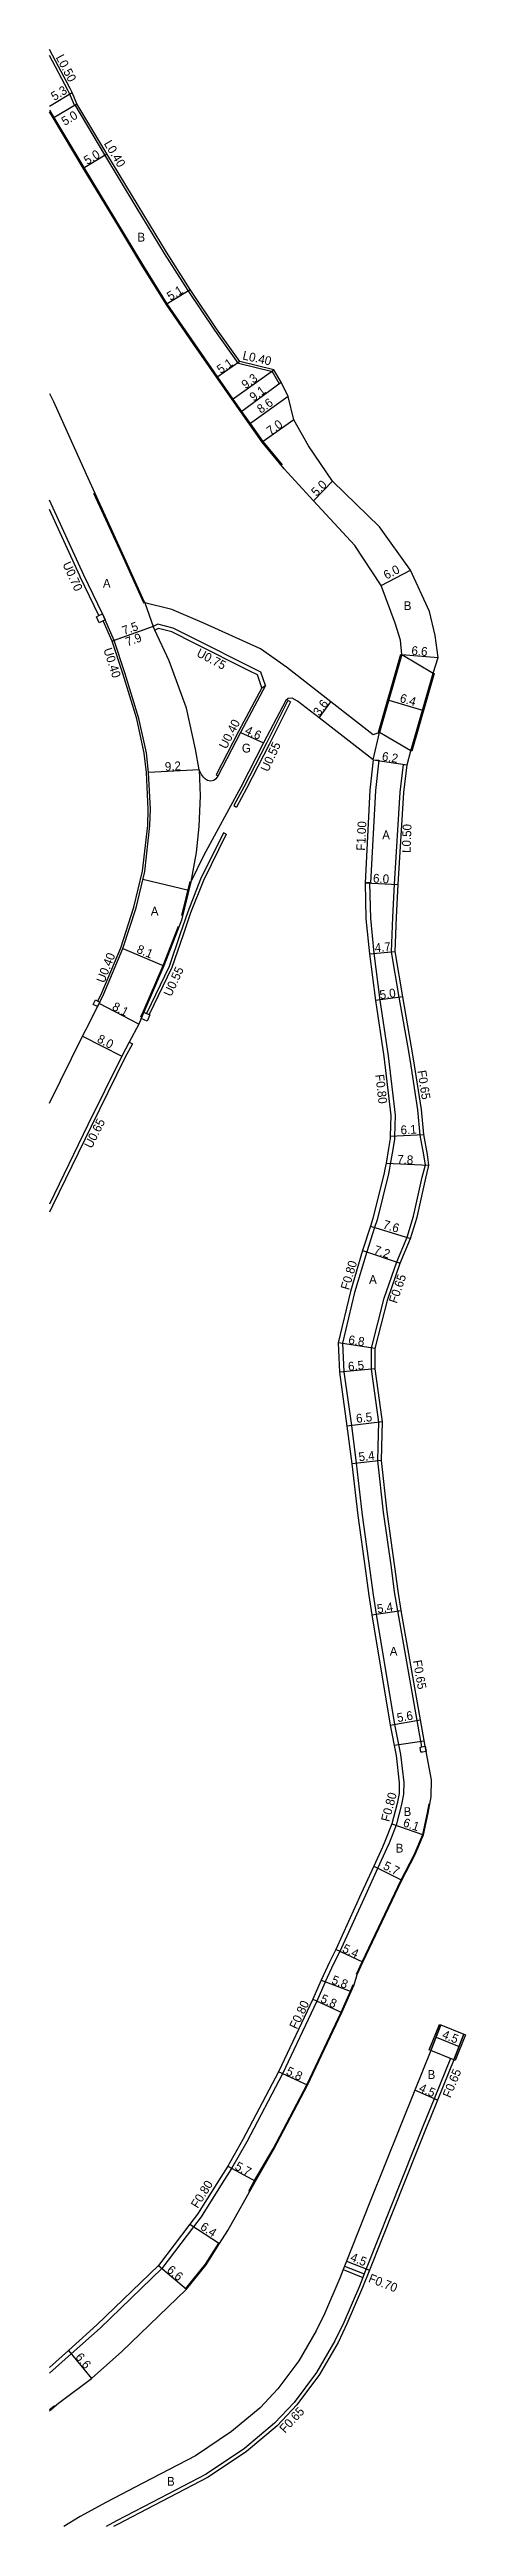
# Model space of a CAD drawing. Header units: metres. Extents: x -20002 to -16000, y -111000 to -108000.
# Drawn here: x -16800 to -16724.5, y -110400 to -109950.7 of the extents above; entities that cross this region are included whole.
import ezdxf

# ---------------------------------------------------------------- set-up
doc = ezdxf.new("R2010")
doc.units = ezdxf.units.M
doc.header["$LTSCALE"] = 2.5
for name, color, linetype in [('側溝・桝', 7, 'Continuous'), ('幅員', 7, 'Continuous'), ('歩道・分離帯・安全施設', 7, 'Continuous'), ('舗装', 7, 'Continuous'), ('道路', 7, 'Continuous')]:
    doc.layers.add(name, color=color, linetype=linetype)
doc.styles.get("Standard").update_dxf_attribs({"font": ''})
doc.styles.get('Standard').set_extended_font_data('@MS PGothic')

msp = doc.modelspace()

# ---------------------------------------------------------------- texts
at = {"layer": '側溝・桝'}
for s, rotation, p in [('L0.50', 297.7156, (-16798.91, -109952.16)), ('L0.40', 301.1774, (-16790.2, -109967.8)), ('L0.40', 347.4995, (-16765.08, -110006.94)), ('U0.70', 294.5079, (-16797.69, -110044.08)), ('U0.40', 287.9828, (-16790.25, -110059.56)), ('U0.75', 332.4447, (-16773.47, -110060.71)), ('U0.40', 62.7718, (-16767.92, -110077.74)), ('U0.55', 65.332, (-16760.34, -110081.87)), ('F1.00', 87.0861, (-16742.77, -110096.09)), ('L0.50', 88.1243, (-16734.5, -110096.48)), ('U0.40', 68.3985, (-16790.08, -110120.17)), ('U0.55', 65.332, (-16777.94, -110122.64)), ('F0.80', 276.7648, (-16740.93, -110136.71)), ('F0.65', 278.8262, (-16733.27, -110136)), ('U0.65', 63.5247, (-16792.35, -110150.17)), ('F0.80', 73.4966, (-16745.7, -110175.83)), ('F0.65', 71.0888, (-16737, -110178.28)), ('F0.65', 279.8708, (-16734.09, -110242.99)), ('F0.80', 75.0125, (-16738.36, -110272.29)), ('F0.80', 64.6731, (-16755.13, -110309.93)), ('F0.65', 67.9455, (-16727.27, -110322.38)), ('F0.80', 57.8832, (-16773.12, -110342.42)), ('F0.70', 338.4424, (-16742.28, -110355.6)), ('F0.65', 46.9035, (-16757.3, -110383.17))]:
    msp.add_text(s, height=1.6, rotation=rotation, dxfattribs=at).set_placement(p)
at = {"layer": '幅員'}
for s, rotation, p in [('5.3', 31.5115, (-16799.12, -109960.09)), ('5.0', 30.8529, (-16797.24, -109964.61)), ('5.0', 31.1743, (-16793.17, -109971.7)), ('5.1', 31.8063, (-16778.08, -109996.35)), ('5.1', 34.8516, (-16768.95, -110009.61)), ('9.3', 35.4095, (-16764.47, -110012.38)), ('9.1', 36.127, (-16762.99, -110014.64)), ('8.6', 35.4095, (-16761.66, -110016.82)), ('7.0', 35.4095, (-16759.92, -110020.76)), ('5.0', 45.4823, (-16751.58, -110031.89)), ('6.0', 27.7245, (-16738.89, -110046.91)), ('7.5', 19.8327, (-16786.49, -110056.97)), ('7.9', 19.8327, (-16785.87, -110059.02)), ('6.6', 355.3359, (-16734.4, -110060.52)), ('3.6', 53.7427, (-16751.04, -110071.75)), ('6.4', 343.9939, (-16736.58, -110069.06)), ('4.6', 335.605, (-16764.69, -110074.79)), ('9.2', 2.9528, (-16779.04, -110081.59)), ('6.2', 351.0773, (-16739.78, -110079.68)), ('6.0', 356.9293, (-16741.35, -110101.83)), ('8.1', 337.3133, (-16784.33, -110114.51)), ('4.7', 5.028, (-16740.94, -110114.48)), ('5.0', 8.1967, (-16740, -110123.02)), ('8.1', 332.0894, (-16788.78, -110124.82)), ('8.0', 332.8361, (-16791.51, -110130.7)), ('6.1', 3.0004, (-16736.28, -110147.52)), ('7.8', 357.2406, (-16736.97, -110152.81)), ('7.6', 343.0276, (-16739.64, -110164.52)), ('7.2', 341.302, (-16741.3, -110169.11)), ('6.8', 351.0481, (-16745.87, -110185.49)), ('6.5', 5.4312, (-16745.78, -110190.4)), ('6.5', 6.802, (-16744.29, -110199.85)), ('5.4', 6.1877, (-16743.85, -110206.82)), ('5.4', 8.5007, (-16740.47, -110234.38)), ('5.6', 9.8709, (-16736.84, -110254.13)), ('6.1', 340.7435, (-16736, -110272.97)), ('5.7', 333.2904, (-16739.62, -110280.68)), ('5.4', 335.1779, (-16747.02, -110295.73)), ('5.8', 339.3355, (-16748.97, -110301.48)), ('5.8', 335.1562, (-16751, -110304.82)), ('4.5', 338.381, (-16728.92, -110311.38)), ('5.8', 335.295, (-16757.23, -110317.97)), ('4.5', 336.4984, (-16733.12, -110321.03)), ('5.7', 331.6285, (-16766.52, -110335.15)), ('6.4', 326.9226, (-16772.8, -110346.02)), ('6.6', 319.7041, (-16778.85, -110353.7)), ('4.5', 338.4406, (-16745.57, -110351.77)), ('6.6', 309.7818, (-16795.42, -110369.33))]:
    msp.add_text(s, height=1.6, rotation=rotation, dxfattribs=at).set_placement(p)
at = {"layer": '舗装'}
for s, p in [('B', (-16784.05, -109985.58)), ('A', (-16790.32, -110048.36)), ('B', (-16735.74, -110052.41)), ('G', (-16765.11, -110078.25)), ('A', (-16739.65, -110093.99)), ('A', (-16781.63, -110107.82)), ('A', (-16742.04, -110174.62)), ('A', (-16738.28, -110242.06)), ('B', (-16735.78, -110271.14)), ('B', (-16737.2, -110277.77)), ('B', (-16731.42, -110318.83)), ('B', (-16778.69, -110392.61))]:
    msp.add_text(s, height=1.6, dxfattribs=at).set_placement(p)

# ---------------------------------------------------------------- linework, layer by layer
at = {"layer": '側溝・桝'}
for points in [[(-16795.46, -109960.84), (-16795.48, -109960.81), (-16796.37, -109958.73), (-16796.69, -109958.12), (-16800, -109951.82)], [(-16795.46, -109960.84), (-16795.38, -109960.79), (-16795.03, -109960.58)], [(-16758.29, -110011.34), (-16758.32, -110011.29), (-16759.57, -110009.19), (-16765.72, -110007.67), (-16770.04, -110001.64), (-16774.83, -109994.47), (-16779.13, -109987.73), (-16784.27, -109979.25), (-16789.95, -109969.87), (-16795.38, -109960.79)], [(-16758.29, -110011.34), (-16757.97, -110011.1)], [(-16794.49, -110046.23), (-16800, -110034.18)], [(-16791.04, -110053.4), (-16794.42, -110046.39), (-16794.49, -110046.23)], [(-16791.23, -110123.34), (-16790.5, -110121.86), (-16787.08, -110113.65), (-16784.68, -110106.29), (-16783.14, -110099.75), (-16782.18, -110091.48), (-16782.08, -110088.52), (-16782.43, -110081.88), (-16782.82, -110078.36), (-16784.17, -110072.17), (-16786.73, -110063.9), (-16788.63, -110058.05), (-16790.28, -110054.38)], [(-16761.47, -110066.49), (-16762.26, -110064.18), (-16763.79, -110063.41), (-16773.67, -110058.47), (-16777.82, -110056.39), (-16780.26, -110055.77), (-16780.88, -110056.05)], [(-16761.47, -110066.49), (-16765.73, -110074.41), (-16769.79, -110082.3)], [(-16761.47, -110066.49), (-16760.81, -110066.11)], [(-16756.77, -110068.79), (-16760.65, -110076.53), (-16764.77, -110084.55), (-16766.57, -110087.88)], [(-16756.28, -110069.04), (-16760.16, -110076.78), (-16764.28, -110084.8), (-16766.09, -110088.14)], [(-16756.28, -110069.04), (-16756.77, -110068.79)], [(-16740.28, -110079.66), (-16740.9, -110085.13), (-16741.75, -110101.91)], [(-16732.49, -110258.61), (-16733.32, -110253.82), (-16736.84, -110233.95), (-16737.4, -110230.47), (-16737.98, -110226.05), (-16739.39, -110216.05), (-16740.46, -110206.7), (-16740.38, -110204.19), (-16740.24, -110199.69), (-16741.6, -110190.08), (-16741.59, -110186.28), (-16739.27, -110177.22), (-16737.01, -110170.64), (-16735.14, -110166.14), (-16733.96, -110162.34), (-16732.39, -110155.3), (-16731.88, -110153.26), (-16731.83, -110153.08), (-16732.08, -110151.23), (-16732.77, -110147.64), (-16733.19, -110143.05), (-16734.43, -110135.05), (-16734.83, -110132.48), (-16735.03, -110131.46), (-16736.57, -110122.65), (-16737.95, -110114.38), (-16737.7, -110108.11), (-16737.41, -110102.14), (-16736.38, -110085.45), (-16735.79, -110080.41)], [(-16741.28, -110079.55), (-16740.28, -110079.66)], [(-16735.79, -110080.41), (-16735.15, -110080.51)], [(-16769.45, -110082.52), (-16769.79, -110082.3)], [(-16766.57, -110087.88), (-16766.09, -110088.14)], [(-16768.47, -110092.84), (-16772.6, -110101.23), (-16774.91, -110107.14), (-16776.3, -110111.12), (-16778.31, -110117.05), (-16782.43, -110125.57)], [(-16767.97, -110093.08), (-16772.09, -110101.45), (-16774.4, -110107.33), (-16775.78, -110111.3), (-16777.8, -110117.25), (-16781.92, -110125.78)], [(-16767.97, -110093.08), (-16768.47, -110092.84)], [(-16741.95, -110101.9), (-16741.8, -110108.36), (-16741.18, -110114.66), (-16740.09, -110123.14), (-16738.55, -110133.27), (-16737.28, -110144.04), (-16737.42, -110147.89), (-16737.44, -110148.35), (-16737.7, -110150.23), (-16738.18, -110152.89), (-16738.38, -110154.01), (-16738.54, -110154.68), (-16740.59, -110163), (-16741.04, -110164.39), (-16742.46, -110168.8), (-16744.65, -110176.2), (-16746.86, -110185.38), (-16746.62, -110190.58), (-16745.25, -110200.31), (-16744.38, -110207.15), (-16743.31, -110216.55), (-16741.89, -110226.59), (-16741.31, -110231.04), (-16740.75, -110234.52), (-16737.4, -110254.54), (-16736.35, -110260), (-16735.76, -110265.05), (-16735.8, -110267.15), (-16736.13, -110269.04), (-16737.14, -110272.79), (-16738.42, -110276.07), (-16738.89, -110277.11), (-16740.45, -110280.54), (-16742.71, -110285.52), (-16747.34, -110295.71), (-16748.48, -110297.98), (-16749.99, -110301.24), (-16750.05, -110301.38), (-16751.5, -110304.7), (-16757.73, -110317.88), (-16764.23, -110330.21), (-16766.98, -110335.06), (-16768.25, -110337.08), (-16768.98, -110338.23), (-16772.49, -110343.83), (-16773.89, -110345.67), (-16779.61, -110353.21), (-16790.84, -110364.03), (-16796.05, -110368.68), (-16800, -110372.22)], [(-16741.75, -110101.91), (-16741.95, -110101.9), (-16742.75, -110101.86)], [(-16785.56, -110130.81), (-16784.98, -110131.11), (-16784.98, -110131.11), (-16786.32, -110133.64), (-16792.46, -110146.08), (-16799.44, -110160.5), (-16800, -110161.62)], [(-16726.67, -110315.35), (-16727.27, -110315.1), (-16730.23, -110322.41), (-16731.62, -110325.85), (-16732.27, -110327.46), (-16733.86, -110331.41), (-16738.35, -110342.62), (-16742.57, -110353.29), (-16742.92, -110354.17), (-16743.17, -110354.83), (-16743.8, -110356.42), (-16746.63, -110363), (-16748.22, -110366.33), (-16751.57, -110372.07), (-16755.61, -110377.49), (-16759.17, -110381.29), (-16764.66, -110385.86), (-16771.56, -110390.5), (-16781.35, -110395.61), (-16787.88, -110398.99), (-16789.75, -110400)], [(-16746.75, -110353.41), (-16743.17, -110354.83)], [(-16746.5, -110352.76), (-16742.92, -110354.17)]]:
    msp.add_lwpolyline(points, dxfattribs=at)
for points in [[(-16791.01, -110054.7), (-16791.5, -110053.61), (-16791.04, -110053.4), (-16790.41, -110053.12), (-16789.91, -110054.21), (-16790.28, -110054.38)], [(-16790.87, -110123.52), (-16791.27, -110124.33), (-16792.08, -110123.93), (-16791.68, -110123.12), (-16791.23, -110123.34)], [(-16782.26, -110126.95), (-16783.36, -110126.47), (-16782.89, -110125.37), (-16782.43, -110125.57), (-16781.92, -110125.78), (-16781.79, -110125.84)], [(-16732.78, -110258.66), (-16732.49, -110258.61), (-16731.85, -110258.5), (-16731.69, -110259.43), (-16732.33, -110259.54), (-16732.62, -110259.59)]]:
    msp.add_lwpolyline(points, close=True, dxfattribs=at)
at = {"layer": '幅員'}
for points in [[(-16800, -109961.02), (-16795.92, -109958.51)], [(-16799.33, -109963.15), (-16795.03, -109960.58)], [(-16793.88, -109972.25), (-16789.61, -109969.66)], [(-16778.83, -109996.94), (-16774.5, -109994.25)], [(-16765.48, -110007.32), (-16769.67, -110010.23)], [(-16766.89, -110014.23), (-16759.31, -110008.84)], [(-16765.32, -110016.46), (-16757.97, -110011.1)], [(-16756.72, -110013.7), (-16763.73, -110018.68)], [(-16755.71, -110017.88), (-16761.41, -110021.94)], [(-16752.14, -110032.6), (-16748.64, -110029.04)], [(-16739.85, -110047.97), (-16734.54, -110045.18)], [(-16781.2, -110055.37), (-16788.63, -110058.05)], [(-16781.2, -110055.37), (-16788.25, -110057.92)], [(-16736.1, -110060.48), (-16729.52, -110061.02)], [(-16751.08, -110071.97), (-16748.95, -110069.07)], [(-16738.48, -110068.77), (-16732.33, -110070.54)], [(-16765.37, -110074.59), (-16761.18, -110076.49)], [(-16741.28, -110079.55), (-16735.15, -110080.51)], [(-16772.84, -110081.37), (-16782.03, -110081.85)], [(-16742.75, -110101.86), (-16736.76, -110102.18)], [(-16786.71, -110113.79), (-16779.24, -110116.92)], [(-16741.98, -110114.75), (-16737.29, -110114.34)], [(-16783.83, -110127.55), (-16790.99, -110123.76)], [(-16735.93, -110122.54), (-16740.88, -110123.25)], [(-16794.02, -110129.7), (-16786.9, -110133.35)], [(-16738.22, -110147.86), (-16732.13, -110147.54)], [(-16738.96, -110152.75), (-16731.17, -110153.12)], [(-16741.8, -110164.15), (-16734.53, -110166.37)], [(-16743.22, -110168.56), (-16736.4, -110170.87)], [(-16740.94, -110186.37), (-16747.66, -110185.31)], [(-16740.95, -110190.04), (-16747.42, -110190.65)], [(-16739.59, -110199.65), (-16746.05, -110200.42)], [(-16739.81, -110206.67), (-16745.17, -110207.25)], [(-16741.54, -110234.65), (-16736.2, -110233.85)], [(-16738.19, -110254.66), (-16732.68, -110253.7)], [(-16737.9, -110272.54), (-16732.14, -110274.55)], [(-16741.18, -110280.21), (-16736.09, -110282.77)], [(-16743.16, -110297.63), (-16748.06, -110295.36)], [(-16752.22, -110304.37), (-16746.96, -110306.81)], [(-16750.71, -110300.9), (-16745.29, -110302.95)], [(-16729.89, -110311.27), (-16725.71, -110312.93)], [(-16753.18, -110319.95), (-16758.45, -110317.52)], [(-16729.63, -110322.66), (-16733.76, -110320.86)], [(-16767.67, -110334.65), (-16762.66, -110337.35)], [(-16774.52, -110345.18), (-16769.16, -110348.68)], [(-16780.21, -110352.68), (-16775.18, -110356.95)], [(-16746.15, -110351.88), (-16741.96, -110353.53)], [(-16796.58, -110368.08), (-16792.36, -110373.15)]]:
    msp.add_lwpolyline(points, dxfattribs=at)
at = {"layer": '歩道・分離帯・安全施設'}
for points in [[(-16800, -109961.72), (-16799.2, -109963.07), (-16793.76, -109972.17), (-16788.03, -109981.64), (-16782.93, -109990.05), (-16778.71, -109996.86), (-16773.71, -110004.15), (-16769.55, -110010.15), (-16766.77, -110014.14), (-16765.19, -110016.38), (-16763.61, -110018.59), (-16761.29, -110021.85), (-16757.82, -110026.09)], [(-16782.84, -110051.18), (-16782.94, -110050.95), (-16786.6, -110042.93), (-16791.94, -110031.25)], [(-16776, -110107.83), (-16774.49, -110101.64)], [(-16783.41, -110126.2), (-16783.03, -110125.31), (-16779.37, -110116.86), (-16776.63, -110109.75)], [(-16744.3, -110299.83), (-16743.3, -110297.57), (-16738.56, -110287.69), (-16736.22, -110282.71), (-16733.86, -110278.19), (-16732.28, -110274.51), (-16731.45, -110270.59), (-16731.16, -110268.95)], [(-16763.84, -110339.17), (-16762.79, -110337.28), (-16759.43, -110331.5), (-16753.31, -110319.88), (-16747.1, -110306.74), (-16745.42, -110302.89), (-16744.91, -110301.71)], [(-16775.3, -110356.85), (-16771.68, -110352.43), (-16769.29, -110348.6), (-16769.29, -110348.59)], [(-16800, -110378.81), (-16799.09, -110378.05)]]:
    msp.add_lwpolyline(points, dxfattribs=at)
at = {"layer": '舗装'}
for points in [[(-16782.7, -110051.12), (-16781.2, -110055.37)], [(-16741.28, -110079.55), (-16740.15, -110074.61)], [(-16772.84, -110081.37), (-16772.7, -110086.13), (-16772.92, -110091.68), (-16773.41, -110096.41), (-16774.35, -110101.68)], [(-16783.07, -110101.21), (-16774.73, -110103.24)], [(-16733.79, -110134.95), (-16734.19, -110132.37), (-16734.39, -110131.34)], [(-16737.49, -110258.32), (-16732.02, -110257.5)]]:
    msp.add_lwpolyline(points, dxfattribs=at)
at = {"layer": '道路'}
for points in [[(-16734.46, -110077.97), (-16730.4, -110063.84), (-16729.52, -110061.02), (-16730.03, -110057.03), (-16731.07, -110052.67), (-16734.54, -110045.18), (-16740.17, -110037.3), (-16748.64, -110029.04), (-16753.01, -110022.62), (-16755.71, -110017.88), (-16756.72, -110013.7), (-16757.97, -110011.1), (-16759.31, -110008.84), (-16765.48, -110007.32), (-16769.71, -110001.41), (-16774.5, -109994.25), (-16778.79, -109987.52), (-16783.93, -109979.04), (-16789.61, -109969.66), (-16795.03, -109960.58), (-16795.92, -109958.51), (-16796.28, -109957.83), (-16800, -109950.75)], [(-16740.15, -110074.61), (-16736.1, -110060.48), (-16736.35, -110057.88), (-16737.31, -110054.8), (-16739.85, -110047.97), (-16744.59, -110040.73), (-16752.14, -110032.6), (-16757.44, -110026.8), (-16761.41, -110021.94), (-16763.73, -110018.68), (-16765.32, -110016.46), (-16766.89, -110014.23), (-16769.67, -110010.23), (-16773.83, -110004.23), (-16778.83, -109996.94), (-16783.06, -109990.13), (-16788.15, -109981.72), (-16793.88, -109972.25), (-16799.33, -109963.15), (-16800, -109962.02)], [(-16800, -110013.16), (-16799.3, -110014.58), (-16793.36, -110027.79), (-16786.46, -110042.87), (-16782.81, -110050.89), (-16782.7, -110051.12)], [(-16791.27, -110124.33), (-16790.99, -110123.76), (-16790.87, -110123.52), (-16790.14, -110122.03), (-16786.71, -110113.79), (-16784.29, -110106.4), (-16782.74, -110099.82), (-16781.78, -110091.51), (-16781.68, -110088.52), (-16782.03, -110081.85), (-16782.42, -110078.3), (-16783.78, -110072.07), (-16786.35, -110063.78), (-16788.25, -110057.92), (-16789.91, -110054.21), (-16790.41, -110053.12), (-16793.79, -110046.09), (-16800, -110032.5)], [(-16740.15, -110074.61), (-16741.28, -110075.05), (-16748.95, -110069.07), (-16756.99, -110062.78), (-16761.72, -110059.47), (-16771.88, -110054.84), (-16777.8, -110052.31), (-16782.7, -110051.12)], [(-16761.65, -110063.65), (-16763.46, -110062.74), (-16773.34, -110057.8), (-16777.56, -110055.68), (-16780.33, -110054.98), (-16781.2, -110055.37)], [(-16760.81, -110066.11), (-16765.37, -110074.59), (-16769.45, -110082.52), (-16769.82, -110083.01), (-16770.22, -110083.3), (-16770.76, -110083.42), (-16771.37, -110083.32), (-16771.72, -110083.11), (-16772.08, -110082.73), (-16772.42, -110082.22), (-16772.84, -110081.37), (-16773.5, -110077.66), (-16775.18, -110070.22), (-16778.28, -110061.65), (-16780.88, -110056.05), (-16781.2, -110055.37)], [(-16760.81, -110066.11), (-16761.65, -110063.65)], [(-16741.28, -110079.55), (-16751.08, -110071.97), (-16755, -110068.95), (-16755.97, -110068.39), (-16756.7, -110068.47), (-16757.13, -110068.8), (-16761.18, -110076.49), (-16765.3, -110084.51), (-16771.99, -110096.87), (-16774.35, -110101.68)], [(-16741.28, -110079.55), (-16741.89, -110085.05), (-16742.75, -110101.86), (-16742.6, -110108.41), (-16741.98, -110114.75), (-16740.88, -110123.25), (-16739.35, -110133.38), (-16738.08, -110144.07), (-16738.22, -110147.86), (-16738.23, -110148.28), (-16738.49, -110150.1), (-16738.96, -110152.75), (-16739.16, -110153.84), (-16739.32, -110154.49)], [(-16733.79, -110134.95), (-16734.19, -110132.37), (-16734.39, -110131.34), (-16735.93, -110122.54), (-16737.29, -110114.34), (-16737.05, -110108.14), (-16736.76, -110102.18), (-16735.73, -110085.5), (-16735.15, -110080.51), (-16734.46, -110077.97)], [(-16774.35, -110101.68), (-16776.05, -110108.66), (-16779.24, -110116.92), (-16782.89, -110125.37), (-16783.36, -110126.47), (-16783.83, -110127.55)], [(-16800, -110141.82), (-16794.02, -110129.7), (-16792.81, -110127.4), (-16791.27, -110124.33)], [(-16783.83, -110127.55), (-16785.56, -110130.81), (-16786.9, -110133.35), (-16793.04, -110145.79), (-16800, -110160.17)], [(-16731.25, -110153.42), (-16731.17, -110153.12), (-16731.44, -110151.13), (-16732.13, -110147.54), (-16732.55, -110142.97), (-16733.79, -110134.95)], [(-16739.32, -110154.49), (-16741.36, -110162.79), (-16741.8, -110164.15), (-16743.22, -110168.56), (-16745.42, -110175.99), (-16747.66, -110185.31), (-16747.42, -110190.65), (-16746.05, -110200.42), (-16745.17, -110207.25), (-16744.1, -110216.65), (-16742.69, -110226.69), (-16742.1, -110231.16), (-16741.54, -110234.65)], [(-16734.53, -110166.37), (-16733.33, -110162.5), (-16731.76, -110155.45), (-16731.25, -110153.42)], [(-16739.73, -110204.21), (-16739.59, -110199.65), (-16740.95, -110190.04), (-16740.94, -110186.37), (-16738.64, -110177.41), (-16736.4, -110170.87), (-16734.53, -110166.37)], [(-16744.77, -110301.77), (-16744.17, -110299.89), (-16743.16, -110297.63), (-16738.43, -110287.75), (-16736.09, -110282.77), (-16733.72, -110278.25), (-16732.14, -110274.55), (-16731.3, -110270.62), (-16730.78, -110267.64), (-16730.72, -110264.58), (-16731.69, -110259.43), (-16731.85, -110258.5), (-16732.68, -110253.7), (-16736.2, -110233.85), (-16736.76, -110230.38), (-16737.34, -110225.97), (-16738.75, -110215.96), (-16739.81, -110206.67), (-16739.73, -110204.21)], [(-16741.54, -110234.65), (-16738.19, -110254.66), (-16737.14, -110260.14), (-16736.56, -110265.12), (-16736.6, -110267.07), (-16736.91, -110268.86), (-16737.9, -110272.54), (-16739.16, -110275.76), (-16739.62, -110276.78)], [(-16739.62, -110276.78), (-16741.18, -110280.21), (-16743.44, -110285.19), (-16748.06, -110295.36), (-16749.2, -110297.63), (-16750.71, -110300.9)], [(-16775.18, -110356.95), (-16771.56, -110352.52), (-16769.16, -110348.68), (-16767.64, -110346.31), (-16762.66, -110337.35), (-16759.3, -110331.58), (-16753.18, -110319.95), (-16746.96, -110306.81), (-16745.29, -110302.95), (-16744.77, -110301.77)], [(-16750.71, -110300.9), (-16750.78, -110301.06), (-16752.22, -110304.37), (-16758.45, -110317.52), (-16764.94, -110329.82), (-16767.67, -110334.65), (-16768.93, -110336.65), (-16769.66, -110337.81)], [(-16730.85, -110313.69), (-16729.01, -110309.04)], [(-16729.01, -110309.04), (-16724.83, -110310.7)], [(-16730.85, -110313.69), (-16733.76, -110320.86), (-16741.92, -110341.17), (-16746.15, -110351.88), (-16746.5, -110352.76), (-16746.75, -110353.41), (-16747.36, -110354.95), (-16750.14, -110361.41), (-16751.63, -110364.52), (-16754.79, -110369.94), (-16758.57, -110375.02), (-16761.82, -110378.48), (-16766.97, -110382.77), (-16773.53, -110387.18), (-16783.05, -110392.15), (-16789.68, -110395.59), (-16794.47, -110398.18), (-16797.4, -110400)], [(-16724.83, -110310.7), (-16726.67, -110315.35)], [(-16726.67, -110315.35), (-16729.63, -110322.66), (-16731.02, -110326.1)], [(-16731.02, -110326.1), (-16731.67, -110327.71), (-16733.25, -110331.65)], [(-16733.25, -110331.65), (-16737.75, -110342.86), (-16741.96, -110353.53), (-16743.2, -110356.67), (-16746.04, -110363.27), (-16747.65, -110366.63), (-16751.03, -110372.43), (-16755.12, -110377.91), (-16758.72, -110381.76), (-16764.27, -110386.38), (-16771.23, -110391.06), (-16781.05, -110396.18), (-16787.57, -110399.56), (-16788.38, -110400)], [(-16769.66, -110337.81), (-16773.15, -110343.37), (-16774.52, -110345.18), (-16780.21, -110352.68), (-16791.39, -110363.44), (-16796.58, -110368.08), (-16800, -110371.14)], [(-16792.36, -110373.15), (-16786.9, -110368.28), (-16775.18, -110356.95)], [(-16800, -110379.01), (-16798.37, -110377.63), (-16792.36, -110373.15)]]:
    msp.add_lwpolyline(points, dxfattribs=at)
for points in [[(-16740.15, -110074.61), (-16740.35, -110074.56), (-16736.29, -110060.43), (-16736.1, -110060.48)], [(-16740.15, -110074.61), (-16736.1, -110060.48), (-16730.4, -110063.84), (-16734.46, -110077.97)], [(-16730.21, -110063.9), (-16734.27, -110078.03), (-16734.46, -110077.97), (-16730.4, -110063.84)], [(-16729.29, -110308.93), (-16729.01, -110309.04), (-16730.85, -110313.69), (-16731.13, -110313.58)], [(-16730.85, -110313.69), (-16729.01, -110309.04), (-16724.83, -110310.7), (-16726.67, -110315.35)], [(-16724.83, -110310.7), (-16724.55, -110310.81), (-16726.39, -110315.46), (-16726.67, -110315.35)]]:
    msp.add_lwpolyline(points, close=True, dxfattribs=at)

msp.set_redraw_order([(e.dxf.handle, doc.entitydb.next_handle()) for e in msp.query("TEXT MTEXT ATTDEF DIMENSION ARC_DIMENSION")])  # texts and dimensions are drawn at this point

doc.saveas('drawing.dxf')
